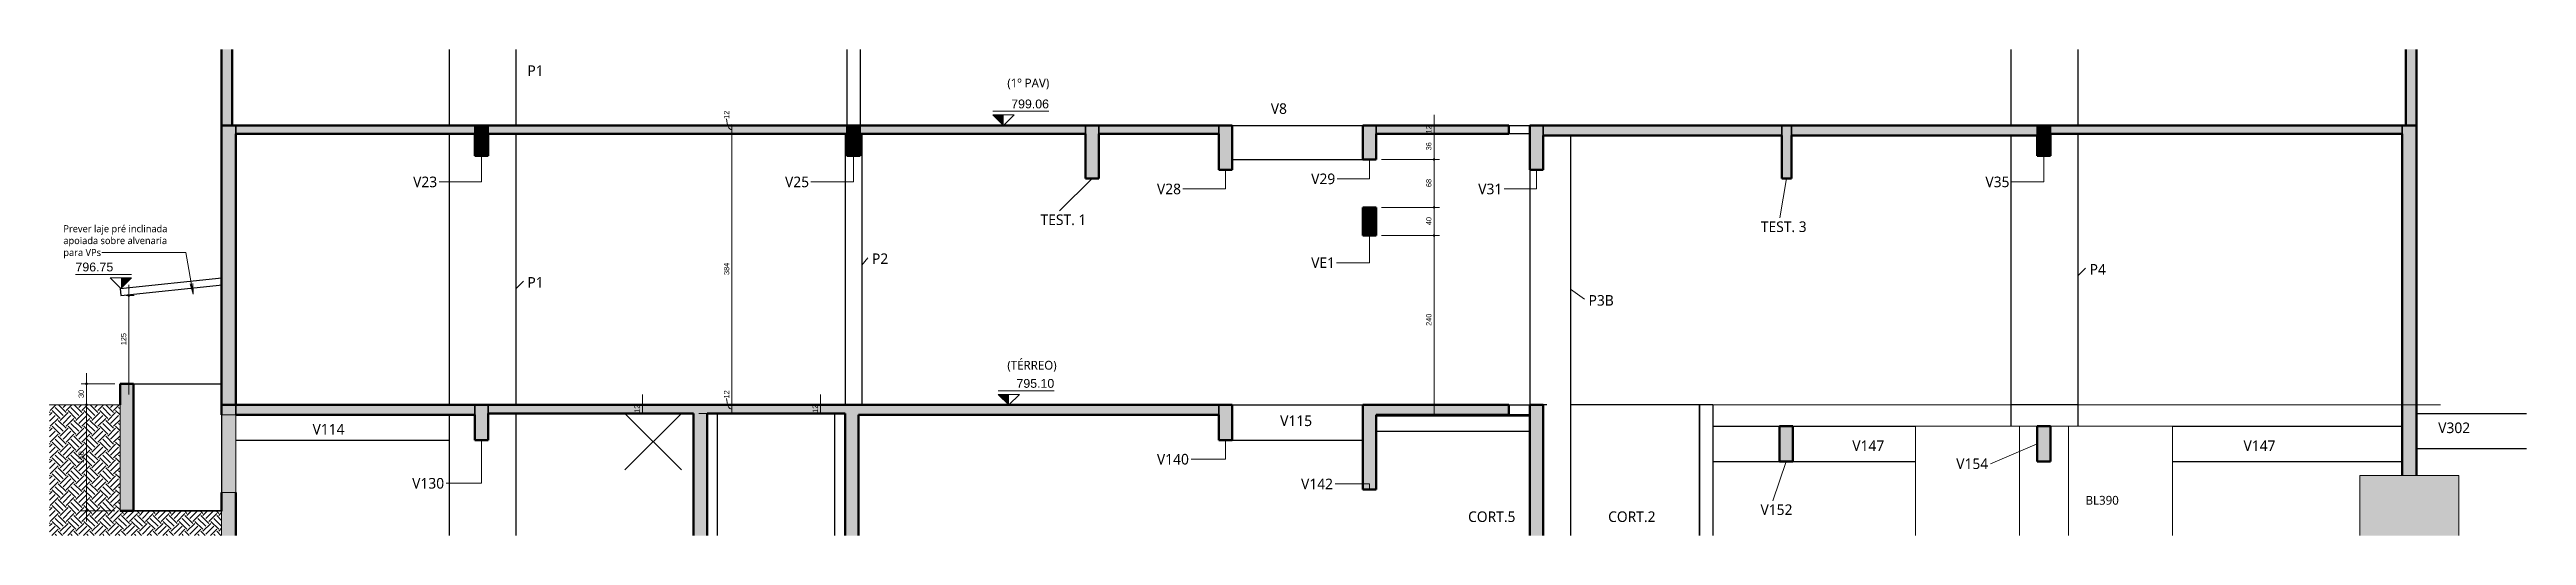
# Model space of a CAD drawing. Extents: x -1981 to 38708, y -3196 to 88064.
# Drawn here: x 2196 to 5702, y 79325 to 80014 of the extents above; entities that cross this region are included whole.
import ezdxf

# ---------------------------------------------------------------- set-up
doc = ezdxf.new("R2010")
doc.units = 0
doc.linetypes.add('Hidden', pattern=[0.714375, 0.47625, -0.238125])
for name, color, linetype, lineweight in [('A-ANNO-DIMS', 7, 'Continuous', 9), ('A-ANNO-DIMS-50', 7, 'Continuous', 9), ('A-DETL', 7, 'Hidden', 18), ('A-DETL-GENF', 7, 'Continuous', 18), ('A-DETL-THIN', 7, 'Continuous', 25), ('A-FLOR', 7, 'Continuous', 25), ('A-GENM', 7, 'Continuous', 25), ('G-ANNO-DIMS', 7, 'Continuous', 9), ('G-ANNO-TEXT', 7, 'Continuous', 9), ('S-BEAM', 7, 'Continuous', 25), ('S-BEAM-IDEN', 7, 'Continuous', 9), ('S-COLS', 7, 'Continuous', 25), ('S-COLS-IDEN', 7, 'Continuous', 9), ('S-FNDN', 7, 'Continuous', 25), ('S-FNDN-IDEN', 7, 'Continuous', 9)]:
    doc.layers.add(name, color=color, linetype=linetype, lineweight=lineweight)
doc.styles.add('Arial_1', font='arial.ttf', dxfattribs={"width": 0.9, "height": 7.5})
doc.styles.add('Arial_2', font='arial.ttf', dxfattribs={"height": 12.5})
doc.styles.add('Gadugi_1', font='gadugi.ttf', dxfattribs={"height": 15})
doc.styles.add('Gadugi_2', font='gadugi.ttf', dxfattribs={"height": 10})
doc.styles.add('Gadugi_3', font='gadugi.ttf', dxfattribs={"height": 12.5})
doc.dimstyles.new('PED_1_5mm_ESQ_1', dxfattribs={"dimscale": 30.48, "dimtxt": 7.651945, "dimasz": 0.328084, "dimexe": 0.246063, "dimexo": 0.246063, "dimgap": 0.049213, "dimtad": 1, "dimdec": 1, "dimrnd": 0.5, "dimdsep": 46, "dimtxsty": 'Arial_1', "dimblk1": 'DOTSMALL', "dimblk2": 'DOTSMALL', "dimsah": 1, "dimcen": 0.09, "dimdle": 0.492126, "dimazin": 0, "dimtfac": 1, "dimtdec": 4, "dimtix": 1, "dimtmove": 1, "dimatfit": 3, "dimfxl": 1, "dimtvp": 1, "dimtolj": 1, "dimtzin": 0, "dimarcsym": 2})
doc.dimstyles.new('PED_1_5mm_ESQ_3', dxfattribs={"dimscale": 30.48, "dimtxt": 7.651945, "dimasz": 0.328084, "dimexe": 0.246063, "dimexo": 0.246063, "dimgap": 0.049213, "dimtad": 1, "dimdec": 1, "dimrnd": 0.5, "dimdsep": 46, "dimtxsty": 'Arial_1', "dimblk1": 'DOTSMALL', "dimblk2": 'DOTSMALL', "dimsah": 1, "dimcen": 0.09, "dimdle": 0.492126, "dimazin": 0, "dimtfac": 1, "dimtdec": 4, "dimtix": 1, "dimtmove": 0, "dimatfit": 3, "dimfxl": 1, "dimtvp": 1, "dimtolj": 1, "dimtzin": 0, "dimarcsym": 2})

msp = doc.modelspace()

# ---------------------------------------------------------------- texts
at = {"layer": 'G-ANNO-DIMS', "char_height": 12.5, "width": 63.9697, "attachment_point": 1, "line_spacing_factor": 0.941778, "style": 'Arial_2'}
for s, insert in [('799.06', (3557.26, 79942.82)), ('796.75', (2232.61, 79711.77)), ('795.10', (3564.72, 79546.82))]:
    msp.add_mtext(s, dxfattribs=dict(at, insert=insert))
at = {"layer": 'G-ANNO-TEXT', "attachment_point": 1}
for s, insert, char_height, width, style in [('(1º PAV)', (3551.68, 79972.51), 12.5, 78.5654, 'Gadugi_3'), ('apoiada sobre alvenaria ', (2215.4, 79747.93), 10, 184.3881, 'Gadugi_2'), ('Prever laje pré inclinada', (2215.4, 79764.8), 10, 179.578, 'Gadugi_2'), ('para VPs', (2215.4, 79731.07), 10, 66.1392, 'Gadugi_2'), ('(TÉRREO)', (3551.68, 79572.51), 12.5, 87.3839, 'Gadugi_3')]:
    msp.add_mtext(s, dxfattribs=dict(at, insert=insert, char_height=char_height, width=width, style=style))
at = {"layer": 'S-BEAM-IDEN', "char_height": 15, "attachment_point": 1, "style": 'Gadugi_1'}
for s, insert, width in [('V8', (3924.68, 79937.47), 30.0633), ('V23', (2710.52, 79833.61), 44.0928), ('V25', (3237.02, 79833.61), 44.0928), ('V28', (3763.52, 79823.61), 44.0928), ('V29', (3981.84, 79837.92), 44.0928), ('V31', (4218.34, 79823.61), 44.0928), ('V35', (4936.35, 79833.61), 44.0928), ('TEST. 1', (3598.78, 79779.99), 80.5696), ('TEST. 3', (4618.46, 79770.08), 80.5696), ('VE1', (3981.84, 79719.11), 42.8903), ('V115', (3937.93, 79495.07), 58.1223), ('V114', (2568.17, 79483.13), 58.1223), ('V147', (4747.9, 79459.7), 58.1223), ('V147', (5301.71, 79459.7), 58.1223), ('V302', (5577.33, 79485.15), 58.1223), ('V140', (3763.52, 79440.62), 58.1223), ('V154', (4895.05, 79434.25), 58.1223), ('V130', (2709.16, 79406.5), 58.1223), ('V142', (3967.52, 79405.62), 58.1223), ('CORT.5', (4204.03, 79359.18), 83.7763), ('CORT.2', (4402.31, 79359.18), 83.7763), ('V152', (4617.94, 79369.08), 58.1223)]:
    msp.add_mtext(s, dxfattribs=dict(at, insert=insert, width=width))
at = {"layer": 'S-COLS-IDEN', "char_height": 15, "attachment_point": 1, "style": 'Gadugi_1'}
for s, insert, width in [('P1', (2872.36, 79991.24), 28.4599), ('P2', (3360.11, 79724.74), 28.4599), ('P4', (5083.87, 79709.74), 28.4599), ('P1', (2872.36, 79691.24), 28.4599), ('P3B', (4374.55, 79665.76), 43.2911)]:
    msp.add_mtext(s, dxfattribs=dict(at, insert=insert, width=width))
at = {"layer": 'S-FNDN-IDEN', "color": 5, "true_color": 0x0000ff, "insert": (5078.13, 79381.14), "char_height": 12.5, "width": 56.9198, "attachment_point": 1, "style": 'Gadugi_3'}
msp.add_mtext('BL390', dxfattribs=at)

# ---------------------------------------------------------------- blocks, each defined once
blk = doc.blocks.new('PED_FURO_RETANGULAR_R04_2020 - 80x80x92-3430280-CT A 001 - CORTE A-A 1PAV')
at = {"layer": 'A-GENM'}
for p, q in [((-1108.1, 79418), (-1188.1, 79498)), ((-1188.1, 79418), (-1108.1, 79498))]:
    blk.add_line(p, q, dxfattribs=at)
blk = doc.blocks.new('PED_MÍSULA_VERT__CONC_R1 - L_15_0 x 341_0-2997604-CT A 001 - CORTE A-A 1PAV')
at = {"layer": 'S-COLS'}
blk.add_line((-1056.7, 79325), (-1056.7, 79498), dxfattribs=at)
blk = doc.blocks.new('PED_MÍSULA_VERT__CONC_R1 - L_15_0 x 341_0-3425010-CT A 001 - CORTE A-A 1PAV')
at = {"layer": 'S-COLS'}
blk.add_line((-891.4, 79498), (-891.4, 79325), dxfattribs=at)
blk = doc.blocks.new('Elevações de ponto - SIMBOLO DE NÍVEL-CORTE-2219088-CT A 001 - CORTE A-A 1PAV')
at = {"layer": 'G-ANNO-DIMS'}
blk.add_hatch(color=256, dxfattribs=at).paths.add_polyline_path([(-651.9, 79921), (-651.9, 79906), (-666.9, 79921)], flags=0)
for p, q in [((-587.7, 79926.1), (-666.9, 79926.1)), ((-651.9, 79906), (-666.9, 79921)), ((-666.9, 79921), (-636.9, 79921)), ((-636.9, 79921), (-651.9, 79906))]:
    blk.add_line(p, q, dxfattribs=at)
blk = doc.blocks.new('DIMBLOCK360-CT A 001 - CORTE A-A 1PAV')
at = {"layer": 'A-ANNO-DIMS-50', "transparency": 16777216}
h = blk.add_hatch(color=256, dxfattribs=at)
edge = h.paths.add_edge_path(flags=0)
edge.add_arc((3161.7, 79906), 1.25, 0, 360)
h = blk.add_hatch(color=256, dxfattribs=at)
edge = h.paths.add_edge_path(flags=0)
edge.add_arc((3161.7, 79894), 1.25, 0, 360)
for p, q in [((3156, 79906), (3169.2, 79906)), ((3161.7, 79906), (3156, 79906)), ((3156, 79894), (3169.2, 79894)), ((3161.7, 79894), (3156, 79894)), ((3161.7, 79906), (3161.7, 79894))]:
    blk.add_line(p, q, dxfattribs=at)
for centre in [(3161.7, 79906), (3161.7, 79894)]:
    blk.add_circle(centre, 1.25, dxfattribs=at)
blk.add_ellipse((3161.7, 79915.4), major_axis=(0, 15.4), ratio=0.479597, start_param=1.570796, end_param=3.141593, dxfattribs=at)
at = {"layer": 'A-ANNO-DIMS-50', "color": 0, "transparency": 16777216, "insert": (3150.5, 79915.4), "char_height": 7.5, "width": 12.431, "attachment_point": 1, "rotation": 90, "line_spacing_factor": 0.941778, "style": 'Arial_1'}
blk.add_mtext('12', dxfattribs=at)
blk = doc.blocks.new('_DotSmall')
at = {"color": 0, "linetype": 'ByBlock', "const_width": 0.5}
blk.add_lwpolyline([(-0.0625, 0, 1), (0.0625, 0, 1)], format="xyb", close=True, dxfattribs=at)
blk = doc.blocks.new('DIMBLOCK361-CT A 001 - CORTE A-A 1PAV')
at = {"layer": 'A-ANNO-DIMS-50', "transparency": 16777216}
h = blk.add_hatch(color=256, dxfattribs=at)
edge = h.paths.add_edge_path(flags=0)
edge.add_arc((3161.7, 79894), 1.25, 0, 360)
h = blk.add_hatch(color=256, dxfattribs=at)
edge = h.paths.add_edge_path(flags=0)
edge.add_arc((3161.7, 79510), 1.25, 0, 360)
for p, q in [((3156, 79894), (3169.2, 79894)), ((3161.7, 79894), (3156, 79894)), ((3161.7, 79894), (3161.7, 79510)), ((3115.1, 79510), (3169.2, 79510)), ((3161.7, 79510), (3115.1, 79510))]:
    blk.add_line(p, q, dxfattribs=at)
for centre in [(3161.7, 79894), (3161.7, 79510)]:
    blk.add_circle(centre, 1.25, dxfattribs=at)
at = {"layer": 'A-ANNO-DIMS-50', "color": 0, "transparency": 16777216, "insert": (3150.5, 79694.2), "char_height": 7.5, "width": 18.647, "attachment_point": 1, "rotation": 90, "line_spacing_factor": 0.941778, "style": 'Arial_1'}
blk.add_mtext('384', dxfattribs=at)
blk = doc.blocks.new('DIMBLOCK362-CT A 001 - CORTE A-A 1PAV')
at = {"layer": 'A-ANNO-DIMS-50', "transparency": 16777216}
h = blk.add_hatch(color=256, dxfattribs=at)
edge = h.paths.add_edge_path(flags=0)
edge.add_arc((3161.7, 79510), 1.25, 0, 360)
h = blk.add_hatch(color=256, dxfattribs=at)
edge = h.paths.add_edge_path(flags=0)
edge.add_arc((3161.7, 79498), 1.25, 0, 360)
for p, q in [((3115.1, 79510), (3169.2, 79510)), ((3161.7, 79510), (3115.1, 79510)), ((3115.1, 79498), (3169.2, 79498)), ((3161.7, 79498), (3115.1, 79498)), ((3161.7, 79510), (3161.7, 79498))]:
    blk.add_line(p, q, dxfattribs=at)
for centre in [(3161.7, 79510), (3161.7, 79498)]:
    blk.add_circle(centre, 1.25, dxfattribs=at)
blk.add_ellipse((3161.7, 79519.3), major_axis=(0, 15.3), ratio=0.482018, start_param=1.570796, end_param=3.141593, dxfattribs=at)
at = {"layer": 'A-ANNO-DIMS-50', "color": 0, "transparency": 16777216, "insert": (3150.5, 79519.3), "char_height": 7.5, "width": 12.431, "attachment_point": 1, "rotation": 90, "line_spacing_factor": 0.941778, "style": 'Arial_1'}
blk.add_mtext('12', dxfattribs=at)
blk = doc.blocks.new('DIMBLOCK363-CT A 001 - CORTE A-A 1PAV')
at = {"layer": 'A-ANNO-DIMS-50', "transparency": 16777216}
h = blk.add_hatch(color=256, dxfattribs=at)
edge = h.paths.add_edge_path(flags=0)
edge.add_arc((2308.1, 79665), 1.25, 0, 360)
h = blk.add_hatch(color=256, dxfattribs=at)
edge = h.paths.add_edge_path(flags=0)
edge.add_arc((2308.1, 79540), 1.25, 0, 360)
for p, q in [((2308.1, 79680), (2308.1, 79525)), ((2304.4, 79665), (2315.6, 79665)), ((2308.1, 79665), (2304.4, 79665)), ((2302.4, 79540), (2315.6, 79540)), ((2308.1, 79540), (2302.4, 79540))]:
    blk.add_line(p, q, dxfattribs=at)
for centre in [(2308.1, 79665), (2308.1, 79540)]:
    blk.add_circle(centre, 1.25, dxfattribs=at)
at = {"layer": 'A-ANNO-DIMS-50', "color": 0, "transparency": 16777216, "insert": (2296.9, 79594.7), "char_height": 7.5, "width": 18.647, "attachment_point": 1, "rotation": 90, "line_spacing_factor": 0.941778, "style": 'Arial_1'}
blk.add_mtext('125', dxfattribs=at)
blk = doc.blocks.new('DIMBLOCK364-CT A 001 - CORTE A-A 1PAV')
at = {"layer": 'A-ANNO-DIMS-50', "transparency": 16777216}
h = blk.add_hatch(color=256, dxfattribs=at)
edge = h.paths.add_edge_path(flags=0)
edge.add_arc((2248.1, 79540), 1.25, 0, 360)
h = blk.add_hatch(color=256, dxfattribs=at)
edge = h.paths.add_edge_path(flags=0)
edge.add_arc((2248.1, 79510.2), 1.25, 0, 360)
for p, q in [((2288.1, 79540), (2240.6, 79540)), ((2248.1, 79555), (2248.1, 79495.2)), ((2248.1, 79540), (2288.1, 79540)), ((2242.4, 79510.2), (2255.6, 79510.2)), ((2248.1, 79510.2), (2242.4, 79510.2))]:
    blk.add_line(p, q, dxfattribs=at)
for centre in [(2248.1, 79540), (2248.1, 79510.2)]:
    blk.add_circle(centre, 1.25, dxfattribs=at)
at = {"layer": 'A-ANNO-DIMS-50', "color": 0, "transparency": 16777216, "insert": (2236.9, 79519.9), "char_height": 7.5, "width": 12.431, "attachment_point": 1, "rotation": 90, "line_spacing_factor": 0.941778, "style": 'Arial_1'}
blk.add_mtext('30', dxfattribs=at)
blk = doc.blocks.new('DIMBLOCK365-CT A 001 - CORTE A-A 1PAV')
at = {"layer": 'A-ANNO-DIMS-50', "transparency": 16777216}
h = blk.add_hatch(color=256, dxfattribs=at)
edge = h.paths.add_edge_path(flags=0)
edge.add_arc((2248.1, 79510.2), 1.25, 0, 360)
h = blk.add_hatch(color=256, dxfattribs=at)
edge = h.paths.add_edge_path(flags=0)
edge.add_arc((2248.1, 79360), 1.25, 0, 360)
for p, q in [((2242.4, 79510.2), (2255.6, 79510.2)), ((2248.1, 79510.2), (2242.4, 79510.2)), ((2248.1, 79525.2), (2248.1, 79345)), ((2288.1, 79360), (2240.6, 79360)), ((2248.1, 79360), (2288.1, 79360))]:
    blk.add_line(p, q, dxfattribs=at)
for centre in [(2248.1, 79510.2), (2248.1, 79360)]:
    blk.add_circle(centre, 1.25, dxfattribs=at)
at = {"layer": 'A-ANNO-DIMS-50', "color": 0, "transparency": 16777216, "insert": (2236.9, 79427.3), "char_height": 7.5, "width": 18.647, "attachment_point": 1, "rotation": 90, "line_spacing_factor": 0.941778, "style": 'Arial_1'}
blk.add_mtext('150', dxfattribs=at)
blk = doc.blocks.new('DIMBLOCK366-CT A 001 - CORTE A-A 1PAV')
at = {"layer": 'A-ANNO-DIMS-50', "transparency": 16777216}
h = blk.add_hatch(color=256, dxfattribs=at)
edge = h.paths.add_edge_path(flags=0)
edge.add_arc((4155.8, 79906), 1.25, 0, 360)
h = blk.add_hatch(color=256, dxfattribs=at)
edge = h.paths.add_edge_path(flags=0)
edge.add_arc((4155.8, 79894), 1.25, 0, 360)
for p, q in [((4155.8, 79921), (4155.8, 79894)), ((4150.1, 79906), (4163.3, 79906)), ((4155.8, 79906), (4150.1, 79906)), ((4150.1, 79894), (4163.3, 79894)), ((4155.8, 79894), (4150.1, 79894))]:
    blk.add_line(p, q, dxfattribs=at)
for centre in [(4155.8, 79906), (4155.8, 79894)]:
    blk.add_circle(centre, 1.25, dxfattribs=at)
at = {"layer": 'A-ANNO-DIMS-50', "color": 0, "transparency": 16777216, "insert": (4144.6, 79894.8), "char_height": 7.5, "width": 12.431, "attachment_point": 1, "rotation": 90, "line_spacing_factor": 0.941778, "style": 'Arial_1'}
blk.add_mtext('12', dxfattribs=at)
blk = doc.blocks.new('DIMBLOCK367-CT A 001 - CORTE A-A 1PAV')
at = {"layer": 'A-ANNO-DIMS-50', "transparency": 16777216}
h = blk.add_hatch(color=256, dxfattribs=at)
edge = h.paths.add_edge_path(flags=0)
edge.add_arc((4155.8, 79894), 1.25, 0, 360)
h = blk.add_hatch(color=256, dxfattribs=at)
edge = h.paths.add_edge_path(flags=0)
edge.add_arc((4155.8, 79858), 1.25, 0, 360)
for p, q in [((4150.1, 79894), (4163.3, 79894)), ((4155.8, 79894), (4150.1, 79894)), ((4155.8, 79894), (4155.8, 79858)), ((4081.5, 79858), (4163.3, 79858)), ((4155.8, 79858), (4081.5, 79858))]:
    blk.add_line(p, q, dxfattribs=at)
for centre in [(4155.8, 79894), (4155.8, 79858)]:
    blk.add_circle(centre, 1.25, dxfattribs=at)
at = {"layer": 'A-ANNO-DIMS-50', "color": 0, "transparency": 16777216, "insert": (4144.6, 79870.8), "char_height": 7.5, "width": 12.431, "attachment_point": 1, "rotation": 90, "line_spacing_factor": 0.941778, "style": 'Arial_1'}
blk.add_mtext('36', dxfattribs=at)
blk = doc.blocks.new('DIMBLOCK368-CT A 001 - CORTE A-A 1PAV')
at = {"layer": 'A-ANNO-DIMS-50', "transparency": 16777216}
h = blk.add_hatch(color=256, dxfattribs=at)
edge = h.paths.add_edge_path(flags=0)
edge.add_arc((4155.8, 79858), 1.25, 0, 360)
h = blk.add_hatch(color=256, dxfattribs=at)
edge = h.paths.add_edge_path(flags=0)
edge.add_arc((4155.8, 79790), 1.25, 0, 360)
for p, q in [((4081.5, 79858), (4163.3, 79858)), ((4155.8, 79858), (4081.5, 79858)), ((4155.8, 79858), (4155.8, 79790)), ((4081.5, 79790), (4163.3, 79790)), ((4155.8, 79790), (4081.5, 79790))]:
    blk.add_line(p, q, dxfattribs=at)
for centre in [(4155.8, 79858), (4155.8, 79790)]:
    blk.add_circle(centre, 1.25, dxfattribs=at)
at = {"layer": 'A-ANNO-DIMS-50', "color": 0, "transparency": 16777216, "insert": (4144.6, 79818.8), "char_height": 7.5, "width": 12.431, "attachment_point": 1, "rotation": 90, "line_spacing_factor": 0.941778, "style": 'Arial_1'}
blk.add_mtext('68', dxfattribs=at)
blk = doc.blocks.new('DIMBLOCK369-CT A 001 - CORTE A-A 1PAV')
at = {"layer": 'A-ANNO-DIMS-50', "transparency": 16777216}
h = blk.add_hatch(color=256, dxfattribs=at)
edge = h.paths.add_edge_path(flags=0)
edge.add_arc((4155.8, 79790), 1.25, 0, 360)
h = blk.add_hatch(color=256, dxfattribs=at)
edge = h.paths.add_edge_path(flags=0)
edge.add_arc((4155.8, 79750), 1.25, 0, 360)
for p, q in [((4081.5, 79790), (4163.3, 79790)), ((4155.8, 79790), (4081.5, 79790)), ((4155.8, 79790), (4155.8, 79750)), ((4081.5, 79750), (4163.3, 79750)), ((4155.8, 79750), (4081.5, 79750))]:
    blk.add_line(p, q, dxfattribs=at)
for centre in [(4155.8, 79790), (4155.8, 79750)]:
    blk.add_circle(centre, 1.25, dxfattribs=at)
at = {"layer": 'A-ANNO-DIMS-50', "color": 0, "transparency": 16777216, "insert": (4144.6, 79764.8), "char_height": 7.5, "width": 12.431, "attachment_point": 1, "rotation": 90, "line_spacing_factor": 0.941778, "style": 'Arial_1'}
blk.add_mtext('40', dxfattribs=at)
blk = doc.blocks.new('DIMBLOCK370-CT A 001 - CORTE A-A 1PAV')
at = {"layer": 'A-ANNO-DIMS-50', "transparency": 16777216}
h = blk.add_hatch(color=256, dxfattribs=at)
edge = h.paths.add_edge_path(flags=0)
edge.add_arc((4155.8, 79750), 1.25, 0, 360)
h = blk.add_hatch(color=256, dxfattribs=at)
edge = h.paths.add_edge_path(flags=0)
edge.add_arc((4155.8, 79510), 1.25, 0, 360)
for p, q in [((4081.5, 79750), (4163.3, 79750)), ((4155.8, 79750), (4081.5, 79750)), ((4155.8, 79750), (4155.8, 79495)), ((4150.1, 79510), (4163.3, 79510)), ((4155.8, 79510), (4150.1, 79510))]:
    blk.add_line(p, q, dxfattribs=at)
for centre in [(4155.8, 79750), (4155.8, 79510)]:
    blk.add_circle(centre, 1.25, dxfattribs=at)
at = {"layer": 'A-ANNO-DIMS-50', "color": 0, "transparency": 16777216, "insert": (4144.6, 79622.2), "char_height": 7.5, "width": 18.647, "attachment_point": 1, "rotation": 90, "line_spacing_factor": 0.941778, "style": 'Arial_1'}
blk.add_mtext('240', dxfattribs=at)
blk = doc.blocks.new('DIMBLOCK371-CT A 001 - CORTE A-A 1PAV')
at = {"layer": 'A-ANNO-DIMS-50', "transparency": 16777216}
h = blk.add_hatch(color=256, dxfattribs=at)
edge = h.paths.add_edge_path(flags=0)
edge.add_arc((3287.2, 79510), 1.25, 0, 360)
h = blk.add_hatch(color=256, dxfattribs=at)
edge = h.paths.add_edge_path(flags=0)
edge.add_arc((3287.2, 79498), 1.25, 0, 360)
for p, q in [((3281.5, 79510), (3294.7, 79510)), ((3287.2, 79510), (3281.5, 79510)), ((3281.5, 79498), (3294.7, 79498)), ((3287.2, 79498), (3281.5, 79498)), ((3287.2, 79525), (3287.2, 79498))]:
    blk.add_line(p, q, dxfattribs=at)
for centre in [(3287.2, 79510), (3287.2, 79498)]:
    blk.add_circle(centre, 1.25, dxfattribs=at)
at = {"layer": 'A-ANNO-DIMS-50', "color": 0, "transparency": 16777216, "insert": (3276, 79498.8), "char_height": 7.5, "width": 12.431, "attachment_point": 1, "rotation": 90, "line_spacing_factor": 0.941778, "style": 'Arial_1'}
blk.add_mtext('12', dxfattribs=at)
blk = doc.blocks.new('DIMBLOCK372-CT A 001 - CORTE A-A 1PAV')
at = {"layer": 'A-ANNO-DIMS-50', "transparency": 16777216}
h = blk.add_hatch(color=256, dxfattribs=at)
edge = h.paths.add_edge_path(flags=0)
edge.add_arc((3035.1, 79510), 1.25, 0, 360)
h = blk.add_hatch(color=256, dxfattribs=at)
edge = h.paths.add_edge_path(flags=0)
edge.add_arc((3035.1, 79498), 1.25, 0, 360)
for p, q in [((3029.3, 79510), (3042.6, 79510)), ((3035.1, 79510), (3029.3, 79510)), ((3029.3, 79498), (3042.6, 79498)), ((3035.1, 79498), (3029.3, 79498)), ((3035.1, 79525), (3035.1, 79498))]:
    blk.add_line(p, q, dxfattribs=at)
for centre in [(3035.1, 79510), (3035.1, 79498)]:
    blk.add_circle(centre, 1.25, dxfattribs=at)
at = {"layer": 'A-ANNO-DIMS-50', "color": 0, "transparency": 16777216, "insert": (3023.8, 79498.8), "char_height": 7.5, "width": 12.431, "attachment_point": 1, "rotation": 90, "line_spacing_factor": 0.941778, "style": 'Arial_1'}
blk.add_mtext('12', dxfattribs=at)

# ---------------------------------------------------------------- dimensions: what is measured, and where the dimension line sits
at = {"layer": 'A-ANNO-DIMS'}
for base, p1, p2, picture, middle in [((3161.7, 79894), (3163.47, 79906), (3163.47, 79894), 'DIMBLOCK360-CT A 001 - CORTE A-A 1PAV', (3155.46, 79921.62)), ((3161.7, 79498), (3107.63, 79510), (3107.63, 79498), 'DIMBLOCK362-CT A 001 - CORTE A-A 1PAV', (3155.46, 79525.54))]:
    dim = msp.add_linear_dim(base=base, p1=p1, p2=p2, angle=90, dimstyle='PED_1_5mm_ESQ_1', override={"dimpost": '<>', "dimfxl": 12}, dxfattribs=at)
    dim.commit()
    dim.dimension.update_dxf_attribs({"geometry": picture, "text_midpoint": middle, "dimtype": 160, "text_rotation": 90})
for base, p1, p2, override, picture, middle in [((4155.82, 79894), (4157.59, 79906), (4157.59, 79894), {"dimpost": '<>', "dimfxl": 12}, 'DIMBLOCK366-CT A 001 - CORTE A-A 1PAV', (4150.56, 79900)), ((3161.7, 79510), (3163.47, 79894), (3107.63, 79510), {"dimpost": '<>', "dimfxl": 388.034202}, 'DIMBLOCK361-CT A 001 - CORTE A-A 1PAV', (3156.37, 79702)), ((4155.82, 79858), (4157.59, 79894), (4073.96, 79858), {"dimpost": '<>', "dimfxl": 91.047955}, 'DIMBLOCK367-CT A 001 - CORTE A-A 1PAV', (4150.49, 79876)), ((4155.82, 79790), (4073.96, 79858), (4073.96, 79790), {"dimpost": '<>', "dimfxl": 68}, 'DIMBLOCK368-CT A 001 - CORTE A-A 1PAV', (4150.49, 79824)), ((4155.82, 79750), (4073.96, 79790), (4073.96, 79750), {"dimpost": '<>', "dimfxl": 40}, 'DIMBLOCK369-CT A 001 - CORTE A-A 1PAV', (4150.49, 79770)), ((4155.82, 79510), (4073.96, 79750), (4157.59, 79510), {"dimpost": '<>', "dimfxl": 254.149189}, 'DIMBLOCK370-CT A 001 - CORTE A-A 1PAV', (4150.49, 79630)), ((2308.14, 79540), (2296.86, 79665), (2309.91, 79540), {"dimpost": '<>', "dimfxl": 125.678723}, 'DIMBLOCK363-CT A 001 - CORTE A-A 1PAV', (2302.81, 79602.5)), ((2248.14, 79510.21), (2295.61, 79540), (2249.91, 79510.21), {"dimpost": '<>', "dimfxl": 54.557908}, 'DIMBLOCK364-CT A 001 - CORTE A-A 1PAV', (2242.81, 79525.11)), ((2248.14, 79360), (2249.91, 79510.21), (2295.61, 79360), {"dimpost": '<>', "dimfxl": 157.001152}, 'DIMBLOCK365-CT A 001 - CORTE A-A 1PAV', (2242.81, 79435.11)), ((3035.06, 79498), (3036.83, 79510), (3036.83, 79498), {"dimpost": '<>', "dimfxl": 12}, 'DIMBLOCK372-CT A 001 - CORTE A-A 1PAV', (3029.79, 79504)), ((3287.25, 79498), (3289.02, 79510), (3289.02, 79498), {"dimpost": '<>', "dimfxl": 12}, 'DIMBLOCK371-CT A 001 - CORTE A-A 1PAV', (3281.98, 79504))]:
    dim = msp.add_linear_dim(base=base, p1=p1, p2=p2, angle=90, dimstyle='PED_1_5mm_ESQ_3', override=override, dxfattribs=at)
    dim.commit()
    dim.dimension.update_dxf_attribs({"geometry": picture, "text_midpoint": middle})

# ---------------------------------------------------------------- hatches: boundary and pattern name
at = {"layer": 'A-DETL-GENF', "true_color": 0xe7ba89}
h = msp.add_hatch(dxfattribs=at)
h.set_pattern_fill('FP_3', color=31, style=0, pattern_type=2)
h.set_pattern_definition([(45, (4015.22, 83678.004), (0, 22.45064), [15.875, -15.875]), (45, (4011.01, 83682.214), (0, 22.45064), [15.875, -15.875]), (45, (4006.8, 83686.424), (0, 22.45064), [15.875, -15.875]), (135, (4006.8, 83689.231), (-22.45064, 2e-15), [15.875, -15.875]), (135, (4011.01, 83693.441), (-22.45064, 2e-15), [15.875, -15.875]), (135, (4015.22, 83697.651), (-22.45064, 2e-15), [15.875, -15.875])])
h.paths.add_polyline_path([(2195.82, 79325), (2439.46, 79325), (2439.46, 79359.5), (2295.61, 79359.5), (2295.61, 79510.21), (2195.82, 79510.21), (2195.82, 79360)], flags=0)
at = {"layer": 'A-DETL-GENF', "true_color": 0xffffff}
msp.add_hatch(color=7, dxfattribs=at).paths.add_polyline_path([(2459.47, 79386), (2459.47, 79496), (2439.47, 79496), (2439.47, 79386), (2453.62, 79386)], flags=0)
at = {"layer": 'A-FLOR', "true_color": 0xa6a6a6}
h = msp.add_hatch(color=253, dxfattribs=at)
h.paths.add_polyline_path([(4073.96, 79894), (4261.47, 79894), (4261.47, 79906), (4073.96, 79906)], flags=0)
h.paths.add_polyline_path([(2459.47, 79894), (2797.96, 79894), (2797.96, 79906), (2459.47, 79906)], flags=0)
for points in [[(3126.63, 79894), (3324.46, 79894), (3324.46, 79906), (2816.96, 79906), (2816.96, 79894), (3107.63, 79894)], [(3662.46, 79894), (3662.46, 79906), (3343.46, 79906), (3343.46, 79894), (3510.75, 79894)], [(3850.96, 79894), (3850.96, 79906), (3681.46, 79906), (3681.46, 79894)], [(4310.46, 79892), (4647.98, 79892), (4647.98, 79906), (4310.46, 79906)], [(5009.48, 79892), (5009.48, 79906), (4661.98, 79906), (4661.98, 79892), (5006.98, 79892)], [(5526.48, 79894), (5526.48, 79906), (5028.48, 79906), (5028.48, 79894), (5466.48, 79894)], [(3107.63, 79498), (3107.63, 79510), (2816.96, 79510), (2816.96, 79498), (3072.44, 79498)], [(3321.96, 79498), (3321.96, 79510), (3126.63, 79510), (3126.63, 79498), (3306.96, 79498)]]:
    msp.add_hatch(color=253, dxfattribs=at).paths.add_polyline_path(points, flags=0)
h = msp.add_hatch(color=253, dxfattribs=at)
h.paths.add_polyline_path([(4261.47, 79496), (4261.47, 79510), (4073.96, 79510), (4073.96, 79496)], flags=0)
h.paths.add_polyline_path([(2459.47, 79496), (2797.96, 79496), (2797.96, 79510), (2459.47, 79510)], flags=0)
h.paths.add_polyline_path([(3510.75, 79496), (3850.96, 79496), (3850.96, 79510), (3340.96, 79510), (3340.96, 79496)], flags=0)
at = {"layer": 'S-BEAM', "true_color": 0xa6a6a6}
for points in [[(2816.96, 79863), (2816.96, 79906), (2797.96, 79906), (2797.96, 79863)], [(3343.46, 79863), (3343.46, 79906), (3324.46, 79906), (3324.46, 79863), (3340.96, 79863)], [(3681.46, 79831), (3681.46, 79906), (3662.46, 79906), (3662.46, 79831)], [(3850.96, 79843), (3869.96, 79843), (3869.96, 79906), (3850.96, 79906), (3850.96, 79894)], [(4073.96, 79858), (4073.96, 79906), (4054.96, 79906), (4054.96, 79858)], [(4310.46, 79843), (4310.46, 79906), (4291.46, 79906), (4291.46, 79843)], [(4647.98, 79831), (4661.98, 79831), (4661.98, 79906), (4647.98, 79906), (4647.98, 79892)], [(5028.48, 79863), (5028.48, 79906), (5009.48, 79906), (5009.48, 79863)], [(4073.96, 79750), (4073.96, 79790), (4054.96, 79790), (4054.96, 79750)], [(2314.61, 79360), (2314.61, 79540), (2295.61, 79540), (2295.61, 79360)], [(2816.96, 79460), (2816.96, 79510), (2797.96, 79510), (2797.96, 79460)], [(3107.63, 79325), (3126.63, 79325), (3126.63, 79510), (3107.63, 79510), (3107.63, 79496)], [(3333.34, 79325), (3340.96, 79325), (3340.96, 79510), (3321.96, 79510), (3321.96, 79325)], [(3850.96, 79460), (3869.96, 79460), (3869.96, 79510), (3850.96, 79510), (3850.96, 79496)], [(4073.96, 79390), (4073.96, 79510), (4054.96, 79510), (4054.96, 79390)], [(4291.46, 79325), (4310.46, 79325), (4310.46, 79510), (4291.46, 79510)], [(4647.98, 79430), (4663.96, 79430), (4663.96, 79480), (4644.96, 79480), (4644.96, 79430)], [(5009.48, 79430), (5028.48, 79430), (5028.48, 79480), (5009.48, 79480)]]:
    msp.add_hatch(color=253, dxfattribs=at).paths.add_polyline_path(points, flags=0)
at = {"layer": 'S-COLS', "true_color": 0xa6a6a6}
for points in [[(2439.47, 79906), (2454.47, 79906), (2454.47, 80013.72), (2439.47, 80013.72)], [(5531.48, 79906), (5546.48, 79906), (5546.48, 80013.72), (5531.48, 80013.72)], [(2459.47, 79510), (2459.47, 79906), (2439.47, 79906), (2439.47, 79510)], [(5546.48, 79410), (5546.48, 79906), (5526.48, 79906), (5526.48, 79410)]]:
    msp.add_hatch(color=253, dxfattribs=at).paths.add_polyline_path(points, flags=0)
h = msp.add_hatch(color=253, dxfattribs=at)
h.paths.add_polyline_path([(2439.47, 79325), (2459.47, 79325), (2459.47, 79386), (2439.47, 79386), (2439.47, 79358.21)], flags=0)
h.paths.add_polyline_path([(2459.47, 79496), (2459.47, 79510), (2439.47, 79510), (2439.47, 79496)], flags=0)
at = {"layer": 'S-FNDN', "true_color": 0xa6a6a6}
msp.add_hatch(color=253, dxfattribs=at).paths.add_polyline_path([(5606.48, 79325), (5606.48, 79410), (5466.48, 79410), (5466.48, 79325)], flags=0)

# ---------------------------------------------------------------- linework, layer by layer
at = {"layer": 'A-DETL', "linetype": 'Continuous'}
for p, q in [((2295.61, 79510.21), (2195.82, 79510.21)), ((2295.61, 79359.5), (2295.61, 79510.21)), ((2459.47, 79496), (2439.47, 79496)), ((2439.47, 79496), (2439.47, 79386)), ((2459.47, 79386), (2459.47, 79496)), ((2439.46, 79359.5), (2295.61, 79359.5)), ((2439.46, 79358.21), (2439.46, 79359.5)), ((2439.46, 79325), (2439.46, 79358.21)), ((2439.47, 79386), (2459.47, 79386))]:
    msp.add_line(p, q, dxfattribs=at)
at = {"layer": 'A-DETL'}
msp.add_line((4550.6, 79510), (5580.6, 79510), dxfattribs=at)
at = {"layer": 'A-DETL-THIN'}
for p, q in [((2295.82, 79674.95), (2439.68, 79690.07)), ((2295.82, 79674.95), (2296.86, 79665)), ((2296.86, 79665), (2440.72, 79680.12))]:
    msp.add_line(p, q, dxfattribs=at)
at = {"layer": 'A-FLOR', "lineweight": 50}
for p, q in [((2797.96, 79906), (2459.47, 79906)), ((2459.47, 79894), (2797.96, 79894)), ((3324.46, 79906), (2816.96, 79906)), ((2816.96, 79894), (3324.46, 79894)), ((3662.46, 79906), (3343.46, 79906)), ((3343.46, 79894), (3662.46, 79894)), ((3850.96, 79906), (3681.46, 79906)), ((3681.46, 79894), (3850.96, 79894)), ((4261.47, 79906), (4073.96, 79906)), ((4073.96, 79894), (4261.47, 79894)), ((4261.47, 79894), (4261.47, 79906)), ((4647.98, 79906), (4310.46, 79906)), ((4310.46, 79892), (4647.98, 79892)), ((5009.48, 79906), (4661.98, 79906)), ((4661.98, 79892), (5009.48, 79892)), ((5526.48, 79906), (5028.48, 79906)), ((5028.48, 79894), (5526.48, 79894)), ((2797.96, 79510), (2459.47, 79510)), ((2459.47, 79496), (2797.96, 79496)), ((3107.63, 79510), (2816.96, 79510)), ((2816.96, 79498), (3107.63, 79498)), ((3321.96, 79510), (3126.63, 79510)), ((3126.63, 79498), (3321.96, 79498)), ((3850.96, 79510), (3340.96, 79510)), ((3340.96, 79496), (3850.96, 79496)), ((4261.47, 79510), (4073.96, 79510)), ((4073.96, 79496), (4261.47, 79496)), ((4261.47, 79496), (4261.47, 79510))]:
    msp.add_line(p, q, dxfattribs=at)
at = {"layer": 'A-FLOR'}
for p, q in [((2459.47, 79906), (2459.47, 79894)), ((2797.96, 79894), (2797.96, 79906)), ((2816.96, 79906), (2816.96, 79894)), ((3324.46, 79894), (3324.46, 79906)), ((3343.46, 79906), (3343.46, 79894)), ((3662.46, 79894), (3662.46, 79906)), ((3681.46, 79906), (3681.46, 79894)), ((3850.96, 79894), (3850.96, 79906)), ((4073.96, 79906), (4073.96, 79894)), ((4261.47, 79906), (4291.46, 79906)), ((4291.46, 79894), (4261.47, 79894)), ((4310.46, 79906), (4310.46, 79892)), ((4647.98, 79892), (4647.98, 79906)), ((4661.98, 79906), (4661.98, 79892)), ((5009.48, 79892), (5009.48, 79906)), ((5028.48, 79906), (5028.48, 79894)), ((5526.48, 79894), (5526.48, 79906)), ((2459.47, 79510), (2459.47, 79496)), ((2797.96, 79496), (2797.96, 79510)), ((2816.96, 79510), (2816.96, 79498)), ((3850.96, 79496), (3850.96, 79510)), ((4291.46, 79494), (4073.96, 79494)), ((4261.47, 79510), (4291.46, 79510)), ((4291.46, 79496), (4261.47, 79496))]:
    msp.add_line(p, q, dxfattribs=at)
at = {"layer": 'G-ANNO-DIMS'}
msp.add_line((2295.82, 79674.95), (2296.76, 79674.95), dxfattribs=at)
at = {"layer": 'G-ANNO-TEXT'}
for p, q in [((2367.85, 79726.07), (2269.97, 79726.07)), ((2388.98, 79726.07), (2367.85, 79726.07)), ((2399.28, 79667.05), (2388.98, 79726.07)), ((2399.28, 79667.05), (2394.75, 79681.48)), ((2399.28, 79667.05), (2398.65, 79682.16))]:
    msp.add_line(p, q, dxfattribs=at)
at = {"layer": 'S-BEAM', "lineweight": 50}
for p, q in [((2816.96, 79906), (2797.96, 79906)), ((2797.96, 79894), (2797.96, 79863)), ((2816.96, 79863), (2816.96, 79894)), ((3343.46, 79906), (3324.46, 79906)), ((3324.46, 79894), (3324.46, 79863)), ((3343.46, 79863), (3343.46, 79894)), ((3681.46, 79906), (3662.46, 79906)), ((3662.46, 79894), (3662.46, 79831)), ((3681.46, 79831), (3681.46, 79894)), ((3869.96, 79906), (3850.96, 79906)), ((3850.96, 79894), (3850.96, 79843)), ((3869.96, 79843), (3869.96, 79906)), ((4073.96, 79906), (4054.96, 79906)), ((4054.96, 79906), (4054.96, 79858)), ((4073.96, 79858), (4073.96, 79894)), ((4310.46, 79906), (4291.46, 79906)), ((4291.46, 79906), (4291.46, 79843)), ((4310.46, 79843), (4310.46, 79892)), ((4661.98, 79906), (4647.98, 79906)), ((4647.98, 79892), (4647.98, 79831)), ((4661.98, 79831), (4661.98, 79892)), ((5028.48, 79906), (5009.48, 79906)), ((5009.48, 79892), (5009.48, 79863)), ((5028.48, 79863), (5028.48, 79894)), ((2797.96, 79863), (2816.96, 79863)), ((3324.46, 79863), (3343.46, 79863)), ((3850.96, 79843), (3869.96, 79843)), ((4054.96, 79858), (4073.96, 79858)), ((4291.46, 79843), (4310.46, 79843)), ((5009.48, 79863), (5028.48, 79863)), ((3662.46, 79831), (3681.46, 79831)), ((4647.98, 79831), (4661.98, 79831)), ((4073.96, 79790), (4054.96, 79790)), ((4054.96, 79790), (4054.96, 79750)), ((4073.96, 79750), (4073.96, 79790)), ((4054.96, 79750), (4073.96, 79750)), ((2314.61, 79540), (2295.61, 79540)), ((2295.61, 79540), (2295.61, 79510.21)), ((2314.61, 79360), (2314.61, 79540)), ((2816.96, 79510), (2797.96, 79510)), ((2797.96, 79496), (2797.96, 79460)), ((2816.96, 79460), (2816.96, 79498)), ((3126.63, 79510), (3107.63, 79510)), ((3107.63, 79498), (3107.63, 79325)), ((3126.63, 79325), (3126.63, 79498)), ((3340.96, 79510), (3321.96, 79510)), ((3321.96, 79498), (3321.96, 79325)), ((3340.96, 79325), (3340.96, 79496)), ((3869.96, 79510), (3850.96, 79510)), ((3850.96, 79496), (3850.96, 79460)), ((3869.96, 79460), (3869.96, 79510)), ((4073.96, 79510), (4054.96, 79510)), ((4054.96, 79510), (4054.96, 79390)), ((4073.96, 79390), (4073.96, 79496)), ((4310.46, 79510), (4291.46, 79510)), ((4291.46, 79510), (4291.46, 79325)), ((4310.46, 79325), (4310.46, 79510)), ((2797.96, 79460), (2816.96, 79460)), ((3850.96, 79460), (3869.96, 79460)), ((4663.96, 79480), (4644.96, 79480)), ((4644.96, 79480), (4644.96, 79430)), ((4663.96, 79430), (4663.96, 79480)), ((5028.48, 79480), (5009.48, 79480)), ((5009.48, 79480), (5009.48, 79430)), ((5028.48, 79430), (5028.48, 79480)), ((4644.96, 79430), (4663.96, 79430)), ((5009.48, 79430), (5028.48, 79430)), ((4054.96, 79390), (4073.96, 79390)), ((2295.61, 79360), (2314.61, 79360))]:
    msp.add_line(p, q, dxfattribs=at)
at = {"layer": 'S-BEAM'}
for p, q in [((2797.96, 79906), (2797.96, 79894)), ((2816.96, 79894), (2816.96, 79906)), ((3324.46, 79906), (3324.46, 79894)), ((3343.46, 79894), (3343.46, 79906)), ((3662.46, 79906), (3662.46, 79894)), ((3681.46, 79894), (3681.46, 79906)), ((3850.96, 79906), (3850.96, 79894)), ((3869.96, 79906), (4054.96, 79906)), ((4073.96, 79894), (4073.96, 79906)), ((4310.46, 79892), (4310.46, 79906)), ((4647.98, 79906), (4647.98, 79892)), ((4661.98, 79892), (4661.98, 79906)), ((5009.48, 79906), (5009.48, 79892)), ((5028.48, 79894), (5028.48, 79906)), ((3869.96, 79858), (4054.96, 79858)), ((2314.61, 79540), (2439.11, 79540)), ((2439.11, 79540), (2439.46, 79540)), ((2439.11, 79540), (2439.11, 79360)), ((2797.96, 79510), (2797.96, 79496)), ((2816.96, 79498), (2816.96, 79510)), ((3850.96, 79510), (3850.96, 79496)), ((3869.96, 79510), (4054.96, 79510)), ((4291.46, 79494), (4073.96, 79494)), ((4531.6, 79510), (4349.21, 79510)), ((4531.6, 79325), (4531.6, 79510)), ((5546.48, 79498), (5702.3, 79498)), ((2459.47, 79460), (2762.21, 79460)), ((3869.96, 79460), (4054.96, 79460)), ((4073.96, 79473), (4291.46, 79473)), ((4550.6, 79480), (4550.6, 79430)), ((4550.6, 79480), (4644.96, 79480)), ((4663.96, 79480), (4837.42, 79480)), ((5200.98, 79480), (5526.48, 79480)), ((4550.6, 79430), (4644.96, 79430)), ((4663.96, 79430), (4837.42, 79430)), ((5200.98, 79430), (5526.48, 79430)), ((5702.3, 79448), (5546.48, 79448)), ((2439.11, 79360), (2314.61, 79360)), ((2439.11, 79360), (2439.46, 79360))]:
    msp.add_line(p, q, dxfattribs=at)
at = {"layer": 'S-BEAM-IDEN'}
for p, q in [((2807.46, 79863), (2807.46, 79826.06)), ((3333.96, 79863), (3333.96, 79826.06)), ((3860.46, 79843), (3860.46, 79816.06)), ((4064.46, 79858), (4064.46, 79830.37)), ((4300.96, 79843), (4300.96, 79816.06)), ((5018.98, 79863), (5018.98, 79826.06)), ((2807.46, 79826.06), (2747.22, 79826.06)), ((3333.96, 79826.06), (3273.72, 79826.06)), ((3671.96, 79831), (3625.68, 79785.16)), ((3860.46, 79816.06), (3800.22, 79816.06)), ((4064.46, 79830.37), (4018.54, 79830.37)), ((4300.96, 79816.06), (4255.04, 79816.06)), ((4654.98, 79831), (4645.36, 79775.25)), ((5018.98, 79826.06), (4973.05, 79826.06)), ((4064.46, 79750), (4064.46, 79711.56)), ((4064.46, 79711.56), (4017.59, 79711.56)), ((2807.46, 79460), (2807.46, 79398.95)), ((3860.46, 79460), (3860.46, 79433.07)), ((3860.46, 79433.07), (3811.82, 79433.07)), ((4654.46, 79430), (4635.59, 79374.26)), ((5009.48, 79455), (4943.35, 79426.7)), ((2807.46, 79398.95), (2757.46, 79398.95)), ((4064.46, 79398.07), (4015.82, 79398.07)), ((4064.46, 79390), (4064.46, 79398.07))]:
    msp.add_line(p, q, dxfattribs=at)
at = {"layer": 'S-COLS', "lineweight": 50}
for p, q in [((2439.47, 80013.72), (2439.47, 79906)), ((2454.47, 79906), (2454.47, 80013.72)), ((5531.48, 80013.72), (5531.48, 79906)), ((5546.48, 79906), (5546.48, 80013.72)), ((2459.47, 79906), (2439.47, 79906)), ((2439.47, 79906), (2439.47, 79510)), ((2439.47, 79906), (2454.47, 79906)), ((2459.47, 79510), (2459.47, 79894)), ((5546.48, 79906), (5526.48, 79906)), ((5526.48, 79894), (5526.48, 79410)), ((5531.48, 79906), (5546.48, 79906)), ((5546.48, 79410), (5546.48, 79906)), ((2459.47, 79510), (2439.47, 79510)), ((2439.47, 79510), (2439.47, 79496)), ((2439.47, 79510), (2459.47, 79510)), ((2439.47, 79386), (2439.47, 79359.5)), ((2459.47, 79325), (2459.47, 79386))]:
    msp.add_line(p, q, dxfattribs=at)
at = {"layer": 'S-COLS'}
for p, q in [((2762.21, 79906), (2762.21, 80013.72)), ((2855.71, 80013.72), (2855.71, 79906)), ((3324.46, 80013.72), (3324.46, 79906)), ((3343.46, 80013.72), (3343.46, 79906)), ((4972.23, 80013.72), (4972.23, 79906)), ((5067.23, 80013.72), (5067.23, 79906)), ((2459.47, 79894), (2459.47, 79906)), ((2762.21, 79839), (2762.21, 79894)), ((2855.71, 79894), (2855.71, 79864)), ((3321.96, 79894), (3321.96, 79510)), ((3345.96, 79894), (3345.96, 79510)), ((4349.21, 79892), (4349.21, 79864)), ((4972.23, 79892), (4972.23, 79864)), ((5067.23, 79894), (5067.23, 79864)), ((5526.48, 79906), (5526.48, 79894)), ((2855.71, 79864), (2855.71, 79839)), ((4291.46, 79843), (4291.46, 79510)), ((4349.21, 79864), (4349.21, 79442)), ((4972.23, 79864), (4972.23, 79480)), ((5067.23, 79864), (5067.23, 79480)), ((2762.21, 79510), (2762.21, 79839)), ((2855.71, 79839), (2855.71, 79510)), ((2459.47, 79496), (2459.47, 79510)), ((2762.21, 79325), (2762.21, 79496)), ((2855.71, 79498), (2855.71, 79325)), ((4315.46, 79510), (4310.46, 79510)), ((4349.21, 79510), (4349.21, 79325)), ((4531.6, 79510), (4531.6, 79325)), ((4550.6, 79510), (4531.6, 79510)), ((4550.6, 79510), (4550.6, 79480)), ((4972.23, 79510), (4972.23, 79480)), ((5006.98, 79510), (4972.23, 79510)), ((5030.98, 79510), (5006.98, 79510)), ((5067.23, 79510), (5030.98, 79510)), ((5067.23, 79510), (5067.23, 79480)), ((4550.6, 79480), (4550.6, 79430)), ((4550.6, 79430), (4550.6, 79325))]:
    msp.add_line(p, q, dxfattribs=at)
at = {"layer": 'S-COLS-IDEN'}
for p, q in [((3345.96, 79708), (3354.36, 79718.72)), ((5067.23, 79693), (5078.13, 79703.72)), ((2855.71, 79674.5), (2866.61, 79685.22)), ((4349.21, 79674), (4368.81, 79659.75))]:
    msp.add_line(p, q, dxfattribs=at)
at = {"layer": 'S-FNDN', "lineweight": 18}
for p, q in [((4837.42, 79480), (4984.56, 79480)), ((4837.42, 79325), (4837.42, 79480)), ((4984.56, 79480), (5009.48, 79480)), ((4984.56, 79480), (4984.56, 79325)), ((5028.48, 79480), (5053.84, 79480)), ((5053.84, 79480), (5200.98, 79480)), ((5053.84, 79325), (5053.84, 79480)), ((5200.98, 79325), (5200.98, 79480)), ((5466.48, 79410), (5466.48, 79325)), ((5606.48, 79410), (5466.48, 79410)), ((5606.48, 79325), (5606.48, 79410))]:
    msp.add_line(p, q, dxfattribs=at)

# ---------------------------------------------------------------- block references
at = {"layer": 'A-GENM'}
msp.add_blockref('PED_FURO_RETANGULAR_R04_2020 - 80x80x92-3430280-CT A 001 - CORTE A-A 1PAV', (4198.33, 0), dxfattribs=at)
at = {"layer": 'G-ANNO-DIMS'}
for p in [(4198.33, 0), (4205.79, -396)]:
    msp.add_blockref('Elevações de ponto - SIMBOLO DE NÍVEL-CORTE-2219088-CT A 001 - CORTE A-A 1PAV', p, dxfattribs=at)
at = {"layer": 'G-ANNO-DIMS', "extrusion": (0, 0, -1)}
msp.add_blockref('Elevações de ponto - SIMBOLO DE NÍVEL-CORTE-2219088-CT A 001 - CORTE A-A 1PAV', (-1644.85, -231.05), dxfattribs=at)
at = {"layer": 'S-COLS'}
for name in ['PED_MÍSULA_VERT__CONC_R1 - L_15_0 x 341_0-2997604-CT A 001 - CORTE A-A 1PAV', 'PED_MÍSULA_VERT__CONC_R1 - L_15_0 x 341_0-3425010-CT A 001 - CORTE A-A 1PAV']:
    msp.add_blockref(name, (4198.33, 0), dxfattribs=at)

msp.set_redraw_order([(e.dxf.handle, doc.entitydb.next_handle()) for e in msp.query("TEXT MTEXT ATTDEF DIMENSION ARC_DIMENSION")])  # texts and dimensions are drawn at this point

doc.saveas('drawing.dxf')
